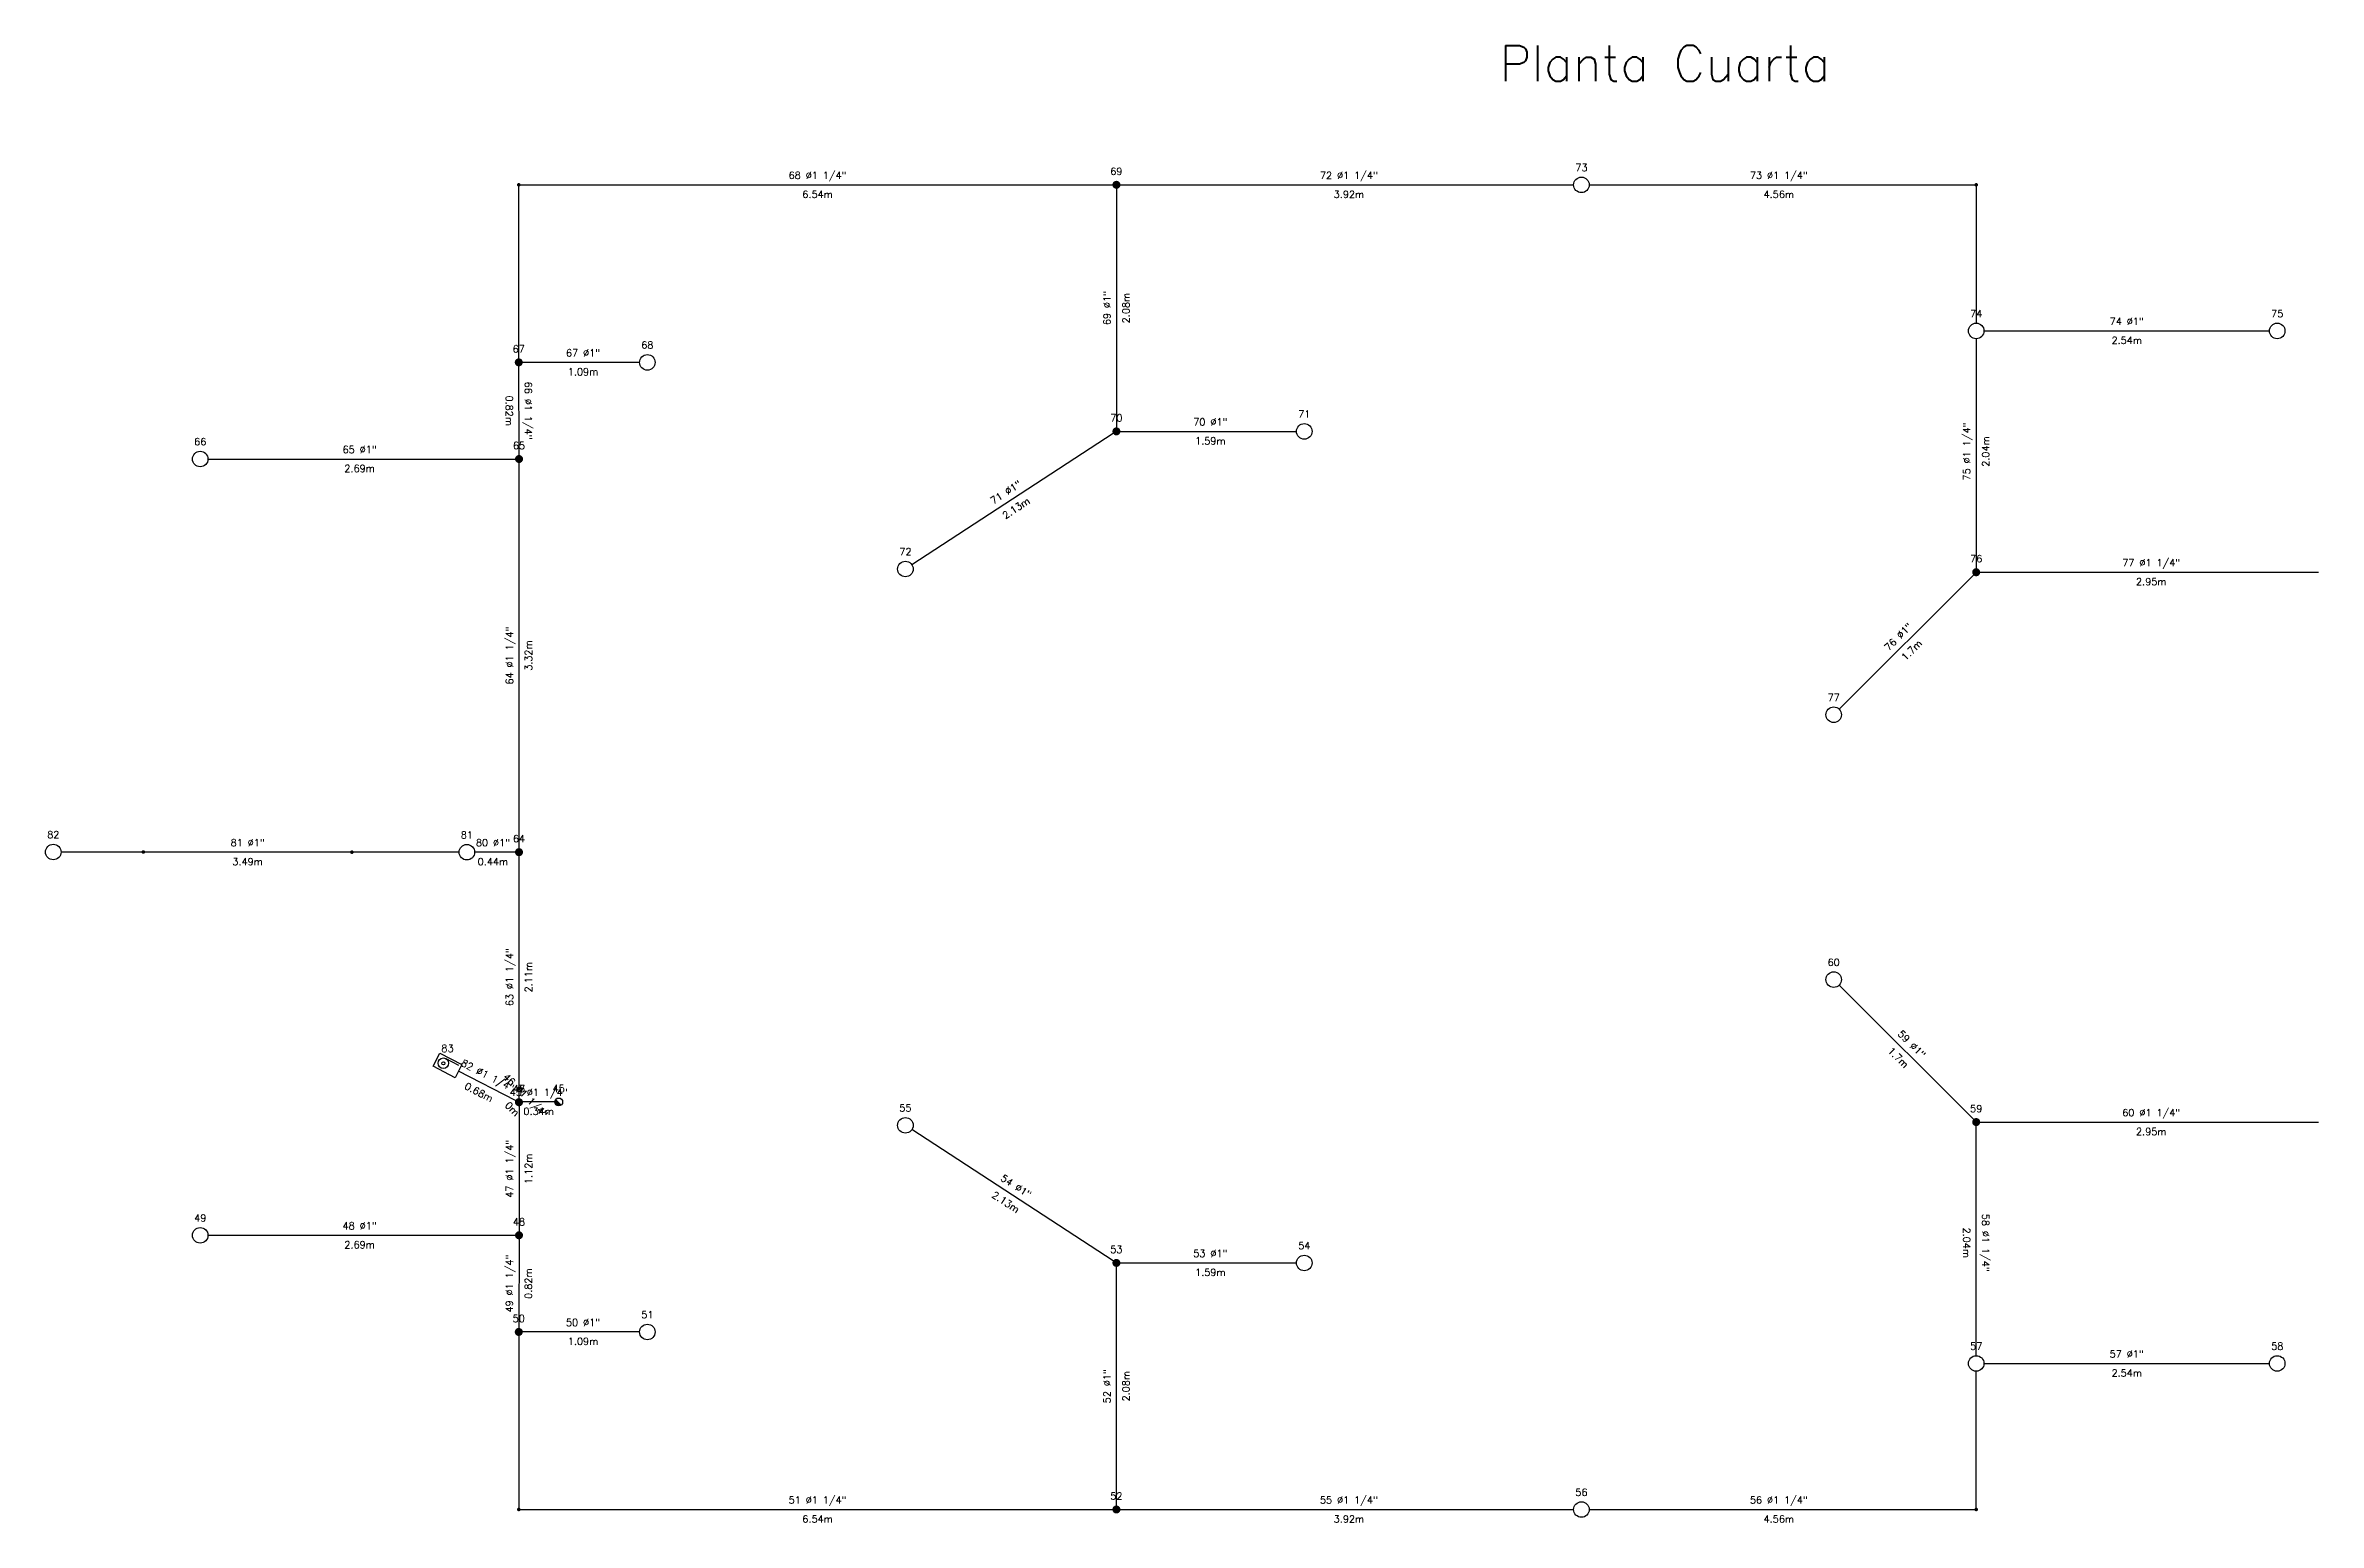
# Model space of a CAD drawing. Extents: x -4.3 to 30.7, y -1.3 to 83.8.
# Drawn here: x 3.34 to 22.52, y 29.79 to 42.25 of the extents above; entities that cross this region are included whole.
import ezdxf
from ezdxf.enums import TextEntityAlignment as Align

# ---------------------------------------------------------------- set-up
doc = ezdxf.new("R2010")
doc.units = 0
doc.header["$LTSCALE"] = 0.5
doc.layers.get('0').update_dxf_attribs({"linetype": 'CONTINUOUS'})
doc.styles.add('ROMANS', font='Romans', dxfattribs={"height": 2.5})

msp = doc.modelspace()

# ---------------------------------------------------------------- texts
at = {"color": 7, "linetype": 'CONTINUOUS', "style": 'ROMANS'}
msp.add_text('Planta Cuarta', height=0.3, dxfattribs=at).set_placement((17, 42.248633), align=Align.TOP_CENTER)
at = {"layer": 'Capa0', "color": 94, "linetype": 'CONTINUOUS', "style": 'ROMANS'}
for s, p in [('73', (16.296289, 41.188668, 2.5)), ('68 Ø1 1/4"', (9.850972, 41.123043, 2.5)), ('69', (12.372285, 41.156793, 2.5)), ('72 Ø1 1/4"', (14.334287, 41.123043, 2.5)), ('73 Ø1 1/4"', (17.96165, 41.123043, 2.5)), ('74', (19.627035, 39.956398, 2.5)), ('74 Ø1"', (20.897035, 39.890773, 2.5)), ('75', (22.167035, 39.956398, 2.5)), ('67', (7.329658, 39.658996, 2.5)), ('68', (8.414726, 39.690871, 2.5)), ('67 Ø1"', (7.872192, 39.625246, 2.5)), ('70', (12.372285, 39.076793, 2.5)), ('71', (13.957431, 39.108668, 2.5)), ('66', (4.641822, 38.875521, 2.5)), ('70 Ø1"', (13.164858, 39.043043, 2.5)), ('65', (7.331632, 38.843652, 2.5)), ('72', (10.592285, 37.947593, 2.5)), ('76', (19.626851, 37.888345, 2.5)), ('77 Ø1 1/4"', (21.103975, 37.854595, 2.5)), ('77', (18.424769, 36.718138, 2.5)), ('82', (3.40177, 35.559991, 1.38)), ('81', (6.891743, 35.558685, 2.5)), ('80 Ø1"', (7.111688, 35.49306, 2.5)), ('64', (7.331632, 35.52681, 2.5)), ('60', (18.424769, 34.483818, 2.5)), ('83', (6.728264, 33.757139, 1.5)), ('45 Ø1 1/4"', (7.497395, 33.386112)), ('46', (7.330846, 33.417585, 1.5)), ('47', (7.331632, 33.41681, 2.5)), ('45', (7.666851, 33.419112)), ('55', (10.592285, 33.254364, 2.5)), ('59', (19.626851, 33.249862, 2.5)), ('49', (4.641822, 32.326436, 2.5)), ('48', (7.331632, 32.294554, 2.5)), ('53', (12.372285, 32.061413, 2.5)), ('53 Ø1"', (13.164858, 32.027663, 2.5)), ('54', (13.957431, 32.093288, 2.5)), ('50', (7.329658, 31.479211, 2.5)), ('50 Ø1"', (7.872192, 31.445461, 2.5)), ('51', (8.414726, 31.511086, 2.5)), ('57', (19.627035, 31.245559, 2.5)), ('58', (22.167035, 31.245559, 2.5)), ('57 Ø1"', (20.897035, 31.179934, 2.5)), ('51 Ø1 1/4"', (9.850972, 29.947663, 2.5)), ('52', (12.372285, 29.981413, 2.5)), ('55 Ø1 1/4"', (14.334287, 29.947663, 2.5)), ('56', (16.296289, 30.013288, 2.5)), ('56 Ø1 1/4"', (17.96165, 29.947663, 2.5))]:
    msp.add_text(s, height=0.06, dxfattribs=at).set_placement(p, align=Align.CENTER)
for s, p in [('6.54m', (9.850972, 41.023043, 2.5)), ('4.56m', (17.96165, 41.023043, 2.5)), ('2.54m', (20.897035, 39.790773, 2.5)), ('1.09m', (7.872192, 39.525246, 2.5)), ('1.59m', (13.164858, 38.943043, 2.5)), ('2.95m', (21.103975, 37.754595, 2.5)), ('0.44m', (7.111688, 35.39306, 2.5)), ('0.34m', (7.497395, 33.286112)), ('2.95m', (21.103975, 33.116112, 2.5)), ('1.59m', (13.164858, 31.927663, 2.5)), ('1.09m', (7.872192, 31.345461, 2.5)), ('2.54m', (20.897035, 31.079934, 2.5)), ('6.54m', (9.850972, 29.847663, 2.5)), ('3.92m', (14.334287, 29.847663, 2.5)), ('4.56m', (17.96165, 29.847663, 2.5))]:
    msp.add_text(s, height=0.06, dxfattribs=at).set_placement(p, align=Align.TOP_CENTER)
for s, rotation, p in [('3.92m', 360, (14.334287, 41.023043, 2.5)), ('2.08m', 90, (12.422285, 40.033043, 2.5)), ('0.82m', 270.138692, (7.280645, 39.167453, 2.5)), ('2.04m', 89.994817, (19.676943, 38.822679, 2.5)), ('2.69m', 0.000139, (5.986727, 38.709899, 2.5)), ('2.13m', 33.11599, (11.509601, 38.370627, 2.5)), ('3.32m', 90, (7.381632, 37.101481, 2.5)), ('1.7m', 45, (19.061165, 37.168199, 2.5)), ('3.49m', 359.957481, (5.041706, 35.393713, 1.94)), ('2.11m', 90, (7.381632, 34.38806, 2.5)), ('1.7m', 315, (18.990455, 33.731797, 2.5)), ('0.68m', 332.753468, (7.006664, 33.444534, 1.5)), ('0m', 315.419321, (7.296143, 33.297834, 2)), ('1.12m', 90, (7.381632, 32.771932, 2.5)), ('2.13m', 326.88401, (11.454968, 32.516323, 2.5)), ('2.04m', 270.005183, (19.576943, 32.148018, 2.5)), ('2.69m', 359.999861, (5.986727, 32.160808, 2.5)), ('0.82m', 89.861308, (7.380645, 31.803012, 2.5)), ('2.08m', 90, (12.422285, 30.937663, 2.5))]:
    msp.add_text(s, height=0.06, rotation=rotation, dxfattribs=at).set_placement(p, align=Align.TOP_CENTER)
for s, rotation, p in [('69 Ø1"', 90, (12.322285, 40.033043, 2.5)), ('66 Ø1 1/4"', 270.138692, (7.380645, 39.167695, 2.5)), ('75 Ø1 1/4"', 89.994817, (19.576943, 38.822688, 2.5)), ('65 Ø1"', 0.000139, (5.986727, 38.809899, 2.5)), ('71 Ø1"', 33.11599, (11.454968, 38.454384, 2.5)), ('64 Ø1 1/4"', 90, (7.281632, 37.101481, 2.5)), ('76 Ø1"', 45, (18.990455, 37.238909, 2.5)), ('81 Ø1"', 359.957481, (5.041781, 35.493713, 1.94)), ('63 Ø1 1/4"', 90, (7.281632, 34.38806, 2.5)), ('59 Ø1"', 315, (19.061165, 33.802508, 2.5)), ('82 Ø1 1/4"', 332.753468, (7.052446, 33.533439, 1.5)), ('46 Ø1 1/4"', 315.419321, (7.366335, 33.36906, 2)), ('60 Ø1 1/4"', 360, (21.103975, 33.216112, 2.5)), ('47 Ø1 1/4"', 90, (7.281632, 32.771932, 2.5)), ('54 Ø1"', 326.88401, (11.509601, 32.600079, 2.5)), ('48 Ø1"', 359.999861, (5.986727, 32.260808, 2.5)), ('58 Ø1 1/4"', 270.005183, (19.676943, 32.148027, 2.5)), ('49 Ø1 1/4"', 89.861308, (7.280645, 31.803254, 2.5)), ('52 Ø1"', 90, (12.322285, 30.937663, 2.5))]:
    msp.add_text(s, height=0.06, rotation=rotation, dxfattribs=at).set_placement(p, align=Align.CENTER)

# ---------------------------------------------------------------- blocks, each defined once
blk = doc.blocks.new('CONEXION_PLANTAS_IPCI')
at = {"color": 0, "linetype": 'CONTINUOUS'}
blk.add_circle((-0.004736, -0.005671), 1.5, dxfattribs=at)
for points in [[(-1.499779, 0.11617), (-1.504474, -0.033694), (0.363297, -1.459821), (0.216286, -1.489298)], [(-1.480147, 0.264817), (-1.499779, 0.11617), (0.506632, -1.415814), (0.363297, -1.459821)], [(-1.445772, 0.410761), (-1.480147, 0.264817), (0.644856, -1.357718), (0.506632, -1.415814)], [(-1.396999, 0.552544), (-1.445772, 0.410761), (0.77659, -1.286112), (0.644856, -1.357718)], [(-1.334315, 0.688749), (-1.396999, 0.552544), (0.900518, -1.201713), (0.77659, -1.286112)], [(-1.258346, 0.818016), (-1.334315, 0.688749), (1.0154, -1.105363), (0.900518, -1.201713)], [(-1.169852, 0.939054), (-1.258346, 0.818016), (1.047775, -1.074419), (1.0154, -1.105363)], [(-1.069716, 1.050651), (-1.169852, 0.939054), (-0.004736, -0.005671), (1.047775, -1.074419)], [(-1.504474, -0.033694), (-1.494184, -0.183278), (0.216286, -1.489298), (0.067066, -1.503952)], [(-1.494184, -0.183278), (-1.469012, -0.331087), (0.067066, -1.503952), (-0.082871, -1.503635)], [(-1.469012, -0.331087), (-1.429209, -0.475645), (-0.082871, -1.503635), (-0.232027, -1.488351)], [(-1.429209, -0.475645), (-1.375174, -0.615507), (-0.232027, -1.488351), (-0.378913, -1.458252)], [(-1.375174, -0.615507), (-1.307445, -0.749276), (-0.378913, -1.458252), (-0.52206, -1.41364)], [(-1.307445, -0.749276), (-1.226701, -0.875615), (-0.52206, -1.41364), (-0.660037, -1.35496)], [(-1.226701, -0.875615), (-1.133746, -0.993262), (-0.660037, -1.35496), (-0.791468, -1.282798)], [(-1.133746, -0.993262), (-1.029511, -1.101041), (-0.791468, -1.282798), (-0.915037, -1.197876)]]:
    blk.add_solid(points, dxfattribs=at)
blk = doc.blocks.new('BOCA_INCENDIOS_IPCI')
at = {"color": 0, "linetype": 'CONTINUOUS'}
for p, q in [((-2, 1.2), (2, 1.2)), ((-2, -1.2), (-2, 1.2)), ((-0.75, 0.85), (1.535532, 0.85)), ((2, 1.2), (2, -1.2)), ((2, -1.2), (-2, -1.2))]:
    blk.add_line(p, q, dxfattribs=at)
for radius in [0.85, 0.25]:
    blk.add_circle((-0.75, 0), radius, dxfattribs=at)
blk = doc.blocks.new('NUDO_PASO_IPCI')
at = {"color": 0, "linetype": 'CONTINUOUS'}
for points in [[(-0.742494, 0.10584), (-0.749351, 0.031185), (-0.748721, -0.043781), (-0.749351, 0.031185)], [(-0.728219, 0.179437), (-0.742494, 0.10584), (-0.74061, -0.118309), (-0.748721, -0.043781)], [(-0.706667, 0.251241), (-0.728219, 0.179437), (-0.725099, -0.191656), (-0.74061, -0.118309)], [(-0.678054, 0.320535), (-0.706667, 0.251241), (-0.702343, -0.263087), (-0.725099, -0.191656)], [(-0.642667, 0.386626), (-0.678054, 0.320535), (-0.672569, -0.33189), (-0.702343, -0.263087)], [(-0.600858, 0.448854), (-0.642667, 0.386626), (-0.636075, -0.397377), (-0.672569, -0.33189)], [(-0.553045, 0.506597), (-0.600858, 0.448854), (-0.593226, -0.458893), (-0.636075, -0.397377)], [(-0.499707, 0.559279), (-0.553045, 0.506597), (-0.544449, -0.515825), (-0.593226, -0.458893)], [(-0.441376, 0.606372), (-0.499707, 0.559279), (-0.490233, -0.567602), (-0.544449, -0.515825)], [(-0.378635, 0.647407), (-0.441376, 0.606372), (-0.431118, -0.613708), (-0.490233, -0.567602)], [(-0.31211, 0.681973), (-0.378635, 0.647407), (-0.367696, -0.653682), (-0.431118, -0.613708)], [(-0.242467, 0.709725), (-0.31211, 0.681973), (-0.300599, -0.687124), (-0.367696, -0.653682)], [(-0.170402, 0.730386), (-0.242467, 0.709725), (-0.2305, -0.713702), (-0.300599, -0.687124)], [(-0.096633, 0.743749), (-0.170402, 0.730386), (-0.158097, -0.733148), (-0.2305, -0.713702)], [(-0.0219, 0.74968), (-0.096633, 0.743749), (-0.084114, -0.745268), (-0.158097, -0.733148)], [(0.053053, 0.748121), (-0.0219, 0.74968), (-0.009291, -0.749942), (-0.084114, -0.745268)], [(0.127475, 0.739087), (0.053053, 0.748121), (0.065624, -0.747123), (-0.009291, -0.749942)], [(0.200624, 0.722669), (0.127475, 0.739087), (0.139884, -0.736839), (0.065624, -0.747123)], [(0.271768, 0.699029), (0.200624, 0.722669), (0.212747, -0.719193), (0.139884, -0.736839)], [(0.340197, 0.668406), (0.271768, 0.699029), (0.283483, -0.694361), (0.212747, -0.719193)], [(0.405227, 0.631103), (0.340197, 0.668406), (0.351388, -0.662591), (0.283483, -0.694361)], [(0.466207, 0.587495), (0.405227, 0.631103), (0.415781, -0.624201), (0.351388, -0.662591)], [(0.52253, 0.538017), (0.466207, 0.587495), (0.47602, -0.579573), (0.415781, -0.624201)], [(0.573632, 0.483163), (0.52253, 0.538017), (0.531502, -0.529155), (0.47602, -0.579573)], [(0.619002, 0.423482), (0.573632, 0.483163), (0.581674, -0.47345), (0.531502, -0.529155)], [(0.658187, 0.359569), (0.619002, 0.423482), (0.626035, -0.413014), (0.581674, -0.47345)], [(0.690796, 0.292064), (0.658187, 0.359569), (0.66414, -0.348452), (0.626035, -0.413014)], [(0.716502, 0.22164), (0.690796, 0.292064), (0.695609, -0.280407), (0.66414, -0.348452)], [(0.73505, 0.149002), (0.716502, 0.22164), (0.720128, -0.209562), (0.695609, -0.280407)], [(0.746253, 0.074875), (0.73505, 0.149002), (0.737451, -0.136622), (0.720128, -0.209562)], [(0.75, 0), (0.746253, 0.074875), (0.747407, -0.062317), (0.737451, -0.136622)]]:
    blk.add_solid(points, dxfattribs=at)
blk = doc.blocks.new('NUDO_DERIVACION_IPCI')
at = {"color": 0, "linetype": 'CONTINUOUS'}
for points in [[(-0.742494, 0.10584), (-0.749351, 0.031185), (-0.748721, -0.043781), (-0.749351, 0.031185)], [(-0.728219, 0.179437), (-0.742494, 0.10584), (-0.74061, -0.118309), (-0.748721, -0.043781)], [(-0.706667, 0.251241), (-0.728219, 0.179437), (-0.725099, -0.191656), (-0.74061, -0.118309)], [(-0.678054, 0.320535), (-0.706667, 0.251241), (-0.702343, -0.263087), (-0.725099, -0.191656)], [(-0.642667, 0.386626), (-0.678054, 0.320535), (-0.672569, -0.33189), (-0.702343, -0.263087)], [(-0.600858, 0.448854), (-0.642667, 0.386626), (-0.636075, -0.397377), (-0.672569, -0.33189)], [(-0.553045, 0.506597), (-0.600858, 0.448854), (-0.593226, -0.458893), (-0.636075, -0.397377)], [(-0.499707, 0.559279), (-0.553045, 0.506597), (-0.544449, -0.515825), (-0.593226, -0.458893)], [(-0.441376, 0.606372), (-0.499707, 0.559279), (-0.490233, -0.567602), (-0.544449, -0.515825)], [(-0.378635, 0.647407), (-0.441376, 0.606372), (-0.431118, -0.613708), (-0.490233, -0.567602)], [(-0.31211, 0.681973), (-0.378635, 0.647407), (-0.367696, -0.653682), (-0.431118, -0.613708)], [(-0.242467, 0.709725), (-0.31211, 0.681973), (-0.300599, -0.687124), (-0.367696, -0.653682)], [(-0.170402, 0.730386), (-0.242467, 0.709725), (-0.2305, -0.713702), (-0.300599, -0.687124)], [(-0.096633, 0.743749), (-0.170402, 0.730386), (-0.158097, -0.733148), (-0.2305, -0.713702)], [(-0.0219, 0.74968), (-0.096633, 0.743749), (-0.084114, -0.745268), (-0.158097, -0.733148)], [(0.053053, 0.748121), (-0.0219, 0.74968), (-0.009291, -0.749942), (-0.084114, -0.745268)], [(0.127475, 0.739087), (0.053053, 0.748121), (0.065624, -0.747123), (-0.009291, -0.749942)], [(0.200624, 0.722669), (0.127475, 0.739087), (0.139884, -0.736839), (0.065624, -0.747123)], [(0.271768, 0.699029), (0.200624, 0.722669), (0.212747, -0.719193), (0.139884, -0.736839)], [(0.340197, 0.668406), (0.271768, 0.699029), (0.283483, -0.694361), (0.212747, -0.719193)], [(0.405227, 0.631103), (0.340197, 0.668406), (0.351388, -0.662591), (0.283483, -0.694361)], [(0.466207, 0.587495), (0.405227, 0.631103), (0.415781, -0.624201), (0.351388, -0.662591)], [(0.52253, 0.538017), (0.466207, 0.587495), (0.47602, -0.579573), (0.415781, -0.624201)], [(0.573632, 0.483163), (0.52253, 0.538017), (0.531502, -0.529155), (0.47602, -0.579573)], [(0.619002, 0.423482), (0.573632, 0.483163), (0.581674, -0.47345), (0.531502, -0.529155)], [(0.658187, 0.359569), (0.619002, 0.423482), (0.626035, -0.413014), (0.581674, -0.47345)], [(0.690796, 0.292064), (0.658187, 0.359569), (0.66414, -0.348452), (0.626035, -0.413014)], [(0.716502, 0.22164), (0.690796, 0.292064), (0.695609, -0.280407), (0.66414, -0.348452)], [(0.73505, 0.149002), (0.716502, 0.22164), (0.720128, -0.209562), (0.695609, -0.280407)], [(0.746253, 0.074875), (0.73505, 0.149002), (0.737451, -0.136622), (0.720128, -0.209562)], [(0.75, 0), (0.746253, 0.074875), (0.747407, -0.062317), (0.737451, -0.136622)]]:
    blk.add_solid(points, dxfattribs=at)
blk = doc.blocks.new('ROCIADOR_AUTOMATICO_IPCI')
at = {"color": 0, "linetype": 'CONTINUOUS'}
blk.add_circle((-0.004736, -0.005671), 1.5, dxfattribs=at)

# ---------------------------------------------------------------- linework, layer by layer
at = {"layer": 'Capa0', "color": 94, "linetype": 'CONTINUOUS'}
for p, q in [((7.329658, 39.608996, 2.5), (7.329658, 41.058043, 2.5)), ((7.344658, 41.073043, 2.5), (12.338535, 41.073043, 2.5)), ((12.406035, 41.073043, 2.5), (16.230664, 41.073043, 2.5)), ((16.361914, 41.073043, 2.5), (19.612012, 41.073043, 2.5)), ((19.627012, 41.058043, 2.5), (19.627034, 39.906398, 2.5)), ((12.372285, 41.039293, 2.5), (12.372285, 39.026793, 2.5)), ((19.627029, 39.775148, 2.5), (19.626854, 37.838345, 2.5)), ((19.69266, 39.840773, 2.5), (22.10141, 39.840773, 2.5)), ((7.33155, 38.793652, 2.5), (7.32974, 39.541496, 2.5)), ((8.349101, 39.575246, 2.5), (7.363408, 39.575246, 2.5)), ((12.344017, 38.974605, 2.5), (10.64725, 37.867821, 2.5)), ((12.406035, 38.993043, 2.5), (13.891806, 38.993043, 2.5)), ((4.707447, 38.759896, 2.5), (7.297882, 38.759902, 2.5)), ((7.331632, 35.47681, 2.5), (7.331632, 38.726152, 2.5)), ((19.660601, 37.804595, 2.5), (22.515475, 37.804595, 2.5)), ((19.602986, 37.78073, 2.5), (18.471173, 36.648917, 2.5)), ((4.146744, 35.444366, 1.38), (3.467395, 35.444366, 1.38)), ((5.906743, 35.443071, 2.5), (4.176744, 35.444355, 1.38)), ((6.826118, 35.44306, 2.5), (5.936743, 35.44306, 2.5)), ((7.297882, 35.44306, 2.5), (6.957368, 35.44306, 2.5)), ((7.331632, 33.36681, 2.5), (7.331632, 35.40931, 2.5)), ((19.602986, 33.189977, 2.5), (18.471173, 34.32179, 2.5)), ((7.300841, 33.349286, 1.5), (6.821615, 33.596067, 1.5)), ((7.32794, 33.336112), (7.330846, 33.333835, 1.5)), ((7.330846, 33.333835, 1.5), (7.331632, 33.33306, 2.5)), ((7.331632, 33.29931, 2.5), (7.331632, 32.244554, 2.5)), ((7.633851, 33.336112), (7.34294, 33.336112)), ((12.344017, 31.996102, 2.5), (10.64725, 33.102885, 2.5)), ((19.627029, 31.195559, 2.5), (19.626854, 33.132362, 2.5)), ((19.660601, 33.166112, 2.5), (22.515475, 33.166112, 2.5)), ((4.707447, 32.210811, 2.5), (7.297882, 32.210804, 2.5)), ((7.33155, 32.177054, 2.5), (7.32974, 31.429211, 2.5)), ((12.372285, 29.931413, 2.5), (12.372285, 31.943913, 2.5)), ((12.406035, 31.977663, 2.5), (13.891806, 31.977663, 2.5)), ((7.329658, 31.361711, 2.5), (7.329658, 29.912663, 2.5)), ((8.349101, 31.395461, 2.5), (7.363408, 31.395461, 2.5)), ((19.69266, 31.129934, 2.5), (22.10141, 31.129934, 2.5)), ((19.627012, 29.912663, 2.5), (19.627034, 31.064309, 2.5)), ((7.344658, 29.897663, 2.5), (12.338535, 29.897663, 2.5)), ((12.406035, 29.897663, 2.5), (16.230664, 29.897663, 2.5)), ((16.361914, 29.897663, 2.5), (19.612012, 29.897663, 2.5))]:
    msp.add_line(p, q, dxfattribs=at)

# ---------------------------------------------------------------- block references
for name, p, xscale, yscale in [('NUDO_PASO_IPCI', (7.329658, 41.073043, 2.5), 0.02, 0.02), ('NUDO_DERIVACION_IPCI', (12.372285, 41.073043, 2.5), 0.045, 0.045), ('ROCIADOR_AUTOMATICO_IPCI', (16.296289, 41.073043, 2.5), 0.04375, 0.04375), ('NUDO_PASO_IPCI', (19.627012, 41.073043, 2.5), 0.02, 0.02), ('ROCIADOR_AUTOMATICO_IPCI', (19.627035, 39.840773, 2.5), 0.04375, 0.04375), ('ROCIADOR_AUTOMATICO_IPCI', (22.167035, 39.840773, 2.5), 0.04375, 0.04375), ('NUDO_DERIVACION_IPCI', (7.329658, 39.575246, 2.5), 0.045, 0.045), ('ROCIADOR_AUTOMATICO_IPCI', (8.414726, 39.575246, 2.5), 0.04375, 0.04375), ('NUDO_DERIVACION_IPCI', (12.372285, 38.993043, 2.5), 0.045, 0.045), ('ROCIADOR_AUTOMATICO_IPCI', (13.957431, 38.993043, 2.5), 0.04375, 0.04375), ('ROCIADOR_AUTOMATICO_IPCI', (4.641822, 38.759896, 2.5), 0.04375, 0.04375), ('NUDO_DERIVACION_IPCI', (7.331632, 38.759902, 2.5), 0.045, 0.045), ('ROCIADOR_AUTOMATICO_IPCI', (10.592285, 37.831968, 2.5), 0.04375, 0.04375), ('NUDO_DERIVACION_IPCI', (19.626851, 37.804595, 2.5), 0.045, 0.045), ('ROCIADOR_AUTOMATICO_IPCI', (18.424769, 36.602513, 2.5), 0.04375, 0.04375), ('ROCIADOR_AUTOMATICO_IPCI', (3.40177, 35.444366, 1.38), 0.04375, 0.04375), ('ROCIADOR_AUTOMATICO_IPCI', (6.891743, 35.44306, 2.5), 0.04375, 0.04375), ('NUDO_PASO_IPCI', (4.161744, 35.444366, 1.38), 0.02, 0.02), ('NUDO_PASO_IPCI', (5.921743, 35.44306, 2.5), 0.02, 0.02), ('NUDO_DERIVACION_IPCI', (7.331632, 35.44306, 2.5), 0.045, 0.045), ('ROCIADOR_AUTOMATICO_IPCI', (18.424769, 34.368193, 2.5), 0.04375, 0.04375), ('NUDO_DERIVACION_IPCI', (7.330846, 33.333835, 1.5), 0.045, 0.045), ('NUDO_DERIVACION_IPCI', (7.331632, 33.33306, 2.5), 0.045, 0.045), ('NUDO_PASO_IPCI', (7.32794, 33.336112), 0.02, 0.02), ('CONEXION_PLANTAS_IPCI', (7.666851, 33.336112), 0.022, 0.022), ('ROCIADOR_AUTOMATICO_IPCI', (10.592285, 33.138739, 2.5), 0.04375, 0.04375), ('NUDO_DERIVACION_IPCI', (19.626851, 33.166112, 2.5), 0.045, 0.045), ('ROCIADOR_AUTOMATICO_IPCI', (4.641822, 32.210811, 2.5), 0.04375, 0.04375), ('NUDO_DERIVACION_IPCI', (7.331632, 32.210804, 2.5), 0.045, 0.045), ('ROCIADOR_AUTOMATICO_IPCI', (13.957431, 31.977663, 2.5), 0.04375, 0.04375), ('NUDO_DERIVACION_IPCI', (12.372285, 31.977663, 2.5), 0.045, 0.045), ('ROCIADOR_AUTOMATICO_IPCI', (8.414726, 31.395461, 2.5), 0.04375, 0.04375), ('NUDO_DERIVACION_IPCI', (7.329658, 31.395461, 2.5), 0.045, 0.045), ('ROCIADOR_AUTOMATICO_IPCI', (19.627035, 31.129934, 2.5), 0.04375, 0.04375), ('ROCIADOR_AUTOMATICO_IPCI', (22.167035, 31.129934, 2.5), 0.04375, 0.04375), ('NUDO_DERIVACION_IPCI', (12.372285, 29.897663, 2.5), 0.045, 0.045), ('ROCIADOR_AUTOMATICO_IPCI', (16.296289, 29.897663, 2.5), 0.04375, 0.04375), ('NUDO_PASO_IPCI', (7.329658, 29.897663, 2.5), 0.02, 0.02), ('NUDO_PASO_IPCI', (19.627012, 29.897663, 2.5), 0.02, 0.02)]:
    msp.add_blockref(name, p, dxfattribs=dict(at, xscale=xscale, yscale=yscale))
at = {"layer": 'Capa0', "color": 94, "linetype": 'CONTINUOUS', "xscale": 0.0525, "yscale": 0.0525, "rotation": 332.5}
msp.add_blockref('BOCA_INCENDIOS_IPCI', (6.728264, 33.644139, 1.5), dxfattribs=at)

msp.set_redraw_order([(e.dxf.handle, doc.entitydb.next_handle()) for e in msp.query("TEXT MTEXT ATTDEF DIMENSION ARC_DIMENSION")])  # texts and dimensions are drawn at this point

doc.saveas('drawing.dxf')
